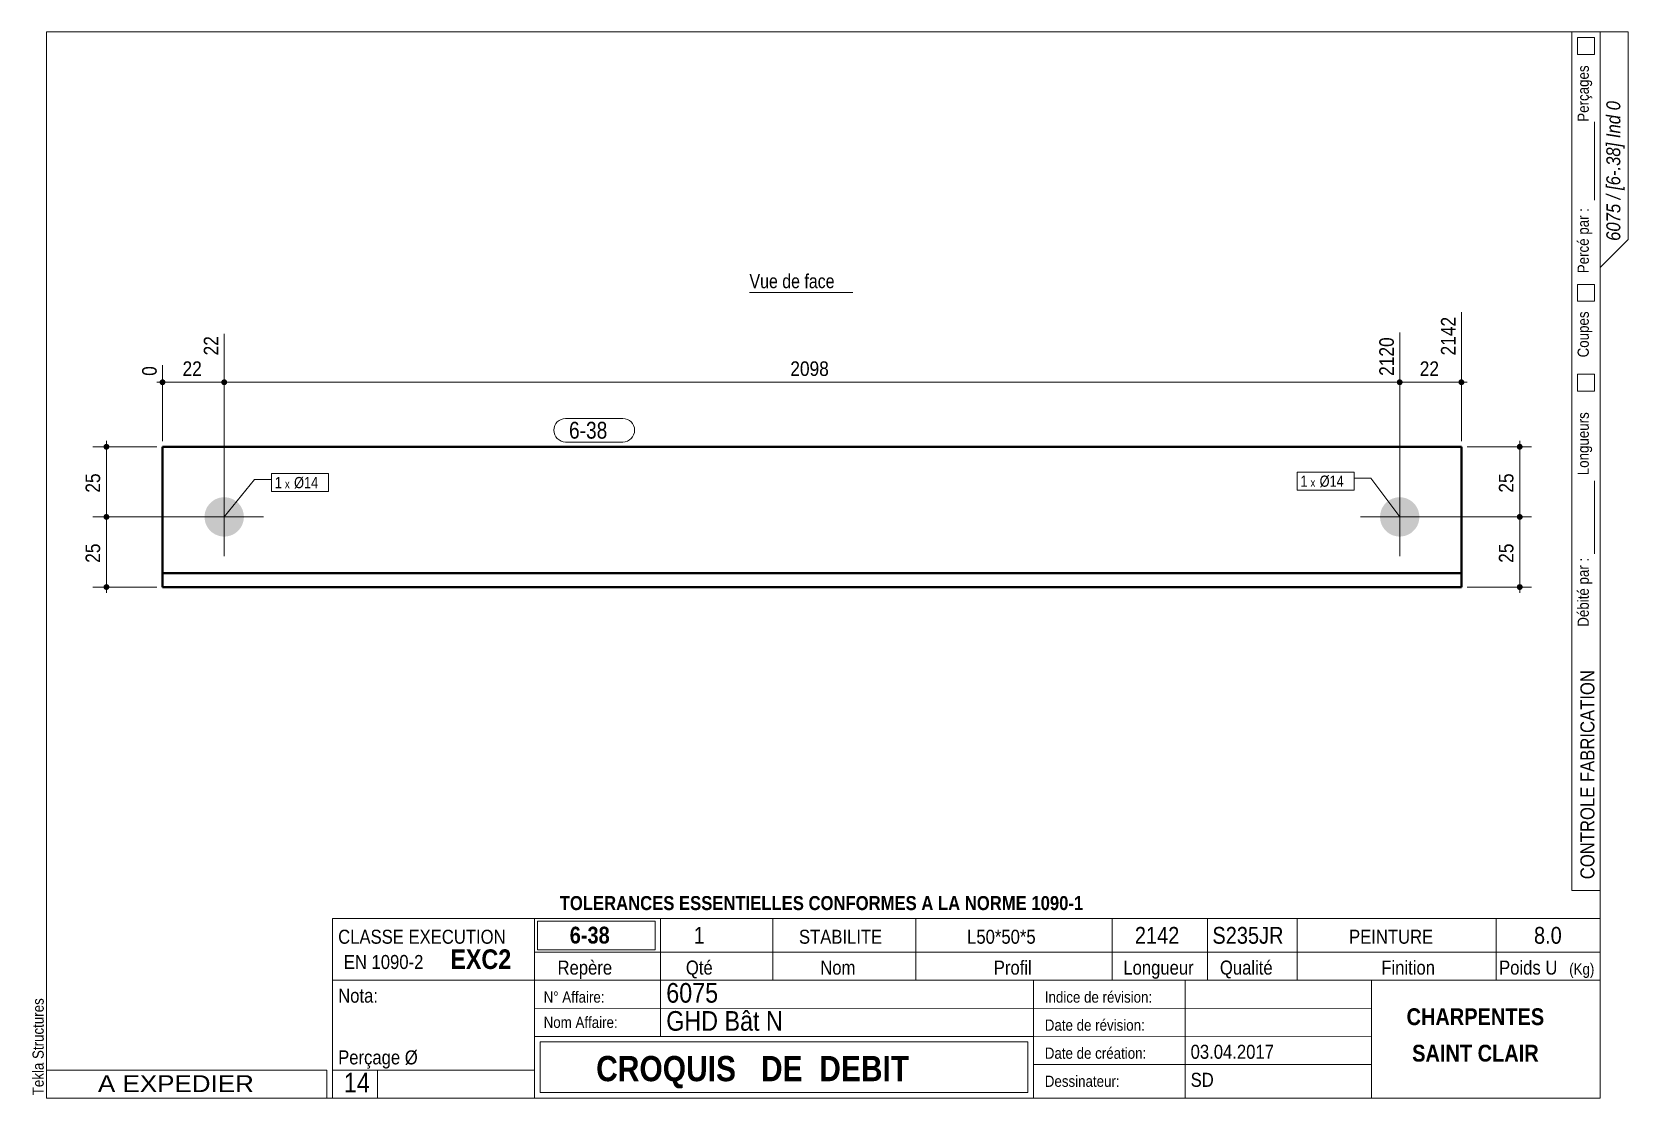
# Model space of a CAD drawing. Header units: millimetres. Extents: x 2 to 287, y 5 to 195.
import ezdxf

# ---------------------------------------------------------------- set-up
doc = ezdxf.new("R2010")
doc.units = ezdxf.units.MM
for name, color, linetype, lineweight in [('Autre type objet', 1, 'Continuous', 0), ('Boulon', 7, 'Continuous', 0), ('Cotation', 7, 'Continuous', 0), ('Désignation boulon', 3, 'Continuous', 0), ('Feuille dessin', 5, 'Continuous', 0), ('Piece', 2, 'Continuous', 0), ('Repère pièce', 3, 'Continuous', 0)]:
    doc.layers.add(name, color=color, linetype=linetype, lineweight=lineweight)
doc.styles.add('ARIAL', font='ARIAL.TTF')
doc.styles.add('ARIAL_BOLD', font='ARIALBD.TTF')
doc.styles.add('ARIAL_ITALIC', font='ARIALI.TTF')
doc.styles.add('ARIAL_NARROW', font='ARIAL.TTF')
doc.styles.add('COMIC_SANS_MS', font='COMIC.TTF')

# ---------------------------------------------------------------- blocks, each defined once
blk = doc.blocks.new('*A1')
at = {"layer": 'Boulon'}
blk.add_hatch(color=256, dxfattribs=at).paths.add_polyline_path([(36.59, 105.07), (36.51, 105.07), (36.42, 105.08), (36.34, 105.09), (36.25, 105.1), (36.17, 105.11), (36.08, 105.12), (36, 105.14), (35.91, 105.16), (35.83, 105.17), (35.75, 105.2), (35.66, 105.22), (35.58, 105.25), (35.5, 105.27), (35.42, 105.3), (35.34, 105.34), (35.26, 105.37), (35.18, 105.41), (35.11, 105.44), (35.03, 105.48), (34.95, 105.52), (34.88, 105.57), (34.81, 105.61), (34.74, 105.66), (34.66, 105.71), (34.6, 105.76), (34.53, 105.81), (34.46, 105.86), (34.39, 105.92), (34.33, 105.98), (34.27, 106.04), (34.21, 106.1), (34.15, 106.16), (34.09, 106.22), (34.03, 106.28), (33.97, 106.35), (33.92, 106.42), (33.87, 106.49), (33.82, 106.55), (33.77, 106.63), (33.72, 106.7), (33.68, 106.77), (33.63, 106.84), (33.59, 106.92), (33.55, 107), (33.52, 107.07), (33.48, 107.15), (33.45, 107.23), (33.41, 107.31), (33.38, 107.39), (33.36, 107.47), (33.33, 107.55), (33.31, 107.64), (33.28, 107.72), (33.27, 107.8), (33.25, 107.89), (33.23, 107.97), (33.22, 108.06), (33.21, 108.14), (33.2, 108.23), (33.19, 108.31), (33.18, 108.4), (33.18, 108.48), (33.18, 108.57), (33.18, 108.66), (33.18, 108.74), (33.19, 108.83), (33.2, 108.91), (33.21, 109), (33.22, 109.08), (33.23, 109.17), (33.25, 109.25), (33.27, 109.34), (33.28, 109.42), (33.31, 109.5), (33.33, 109.59), (33.36, 109.67), (33.38, 109.75), (33.41, 109.83), (33.45, 109.91), (33.48, 109.99), (33.52, 110.07), (33.55, 110.14), (33.59, 110.22), (33.63, 110.3), (33.68, 110.37), (33.72, 110.44), (33.77, 110.51), (33.82, 110.59), (33.87, 110.65), (33.92, 110.72), (33.97, 110.79), (34.03, 110.86), (34.09, 110.92), (34.15, 110.98), (34.21, 111.04), (34.27, 111.1), (34.33, 111.16), (34.39, 111.22), (34.46, 111.28), (34.53, 111.33), (34.6, 111.38), (34.66, 111.43), (34.74, 111.48), (34.81, 111.53), (34.88, 111.57), (34.95, 111.62), (35.03, 111.66), (35.11, 111.7), (35.18, 111.73), (35.26, 111.77), (35.34, 111.8), (35.42, 111.84), (35.5, 111.87), (35.58, 111.89), (35.66, 111.92), (35.75, 111.94), (35.83, 111.97), (35.91, 111.98), (36, 112), (36.08, 112.02), (36.17, 112.03), (36.25, 112.04), (36.34, 112.05), (36.42, 112.06), (36.51, 112.07), (36.59, 112.07), (36.68, 112.07), (36.77, 112.07), (36.85, 112.07), (36.94, 112.06), (37.02, 112.05), (37.11, 112.04), (37.19, 112.03), (37.28, 112.02), (37.36, 112), (37.45, 111.98), (37.53, 111.97), (37.61, 111.94), (37.7, 111.92), (37.78, 111.89), (37.86, 111.87), (37.94, 111.84), (38.02, 111.8), (38.1, 111.77), (38.18, 111.73), (38.25, 111.7), (38.33, 111.66), (38.41, 111.62), (38.48, 111.57), (38.55, 111.53), (38.62, 111.48), (38.7, 111.43), (38.76, 111.38), (38.83, 111.33), (38.9, 111.28), (38.97, 111.22), (39.03, 111.16), (39.09, 111.1), (39.15, 111.04), (39.21, 110.98), (39.27, 110.92), (39.33, 110.86), (39.39, 110.79), (39.44, 110.72), (39.49, 110.65), (39.54, 110.59), (39.59, 110.51), (39.64, 110.44), (39.68, 110.37), (39.73, 110.3), (39.77, 110.22), (39.81, 110.14), (39.84, 110.07), (39.88, 109.99), (39.91, 109.91), (39.95, 109.83), (39.98, 109.75), (40, 109.67), (40.03, 109.59), (40.05, 109.5), (40.08, 109.42), (40.09, 109.34), (40.11, 109.25), (40.13, 109.17), (40.14, 109.08), (40.15, 109), (40.16, 108.91), (40.17, 108.83), (40.18, 108.74), (40.18, 108.66), (40.18, 108.57), (40.18, 108.48), (40.18, 108.4), (40.17, 108.31), (40.16, 108.23), (40.15, 108.14), (40.14, 108.06), (40.13, 107.97), (40.11, 107.89), (40.09, 107.8), (40.08, 107.72), (40.05, 107.64), (40.03, 107.55), (40, 107.47), (39.98, 107.39), (39.95, 107.31), (39.91, 107.23), (39.88, 107.15), (39.84, 107.07), (39.81, 107), (39.77, 106.92), (39.73, 106.84), (39.68, 106.77), (39.64, 106.7), (39.59, 106.63), (39.54, 106.55), (39.49, 106.49), (39.44, 106.42), (39.39, 106.35), (39.33, 106.28), (39.27, 106.22), (39.21, 106.16), (39.15, 106.1), (39.09, 106.04), (39.03, 105.98), (38.97, 105.92), (38.9, 105.86), (38.83, 105.81), (38.76, 105.76), (38.7, 105.71), (38.62, 105.66), (38.55, 105.61), (38.48, 105.57), (38.41, 105.52), (38.33, 105.48), (38.25, 105.44), (38.18, 105.41), (38.1, 105.37), (38.02, 105.34), (37.94, 105.3), (37.86, 105.27), (37.78, 105.25), (37.7, 105.22), (37.61, 105.2), (37.53, 105.17), (37.45, 105.16), (37.36, 105.14), (37.28, 105.12), (37.19, 105.11), (37.11, 105.1), (37.02, 105.09), (36.94, 105.08), (36.85, 105.07), (36.77, 105.07), (36.68, 105.07)], flags=17)
at = {"layer": 'Boulon', "linetype": 'Continuous', "lineweight": 0}
for p, q in [((36.68, 101.57), (36.68, 115.57)), ((29.68, 108.57), (43.68, 108.57))]:
    blk.add_line(p, q, dxfattribs=at)
blk = doc.blocks.new('*A2')
at = {"layer": 'Boulon'}
blk.add_hatch(color=256, dxfattribs=at).paths.add_polyline_path([(246.37, 112.07), (246.45, 112.07), (246.54, 112.06), (246.62, 112.05), (246.71, 112.04), (246.79, 112.03), (246.88, 112.02), (246.96, 112), (247.05, 111.98), (247.13, 111.97), (247.21, 111.94), (247.3, 111.92), (247.38, 111.89), (247.46, 111.87), (247.54, 111.84), (247.62, 111.8), (247.7, 111.77), (247.78, 111.73), (247.85, 111.7), (247.93, 111.66), (248.01, 111.62), (248.08, 111.57), (248.15, 111.53), (248.22, 111.48), (248.3, 111.43), (248.36, 111.38), (248.43, 111.33), (248.5, 111.28), (248.57, 111.22), (248.63, 111.16), (248.69, 111.1), (248.75, 111.04), (248.81, 110.98), (248.87, 110.92), (248.93, 110.86), (248.99, 110.79), (249.04, 110.72), (249.09, 110.65), (249.14, 110.59), (249.19, 110.51), (249.24, 110.44), (249.28, 110.37), (249.33, 110.3), (249.37, 110.22), (249.41, 110.14), (249.44, 110.07), (249.48, 109.99), (249.51, 109.91), (249.55, 109.83), (249.58, 109.75), (249.6, 109.67), (249.63, 109.59), (249.65, 109.5), (249.68, 109.42), (249.69, 109.34), (249.71, 109.25), (249.73, 109.17), (249.74, 109.08), (249.75, 109), (249.76, 108.91), (249.77, 108.83), (249.78, 108.74), (249.78, 108.66), (249.78, 108.57), (249.78, 108.48), (249.78, 108.4), (249.77, 108.31), (249.76, 108.23), (249.75, 108.14), (249.74, 108.06), (249.73, 107.97), (249.71, 107.89), (249.69, 107.8), (249.68, 107.72), (249.65, 107.64), (249.63, 107.55), (249.6, 107.47), (249.58, 107.39), (249.55, 107.31), (249.51, 107.23), (249.48, 107.15), (249.44, 107.07), (249.41, 107), (249.37, 106.92), (249.33, 106.84), (249.28, 106.77), (249.24, 106.7), (249.19, 106.63), (249.14, 106.55), (249.09, 106.49), (249.04, 106.42), (248.99, 106.35), (248.93, 106.28), (248.87, 106.22), (248.81, 106.16), (248.75, 106.1), (248.69, 106.04), (248.63, 105.98), (248.57, 105.92), (248.5, 105.86), (248.43, 105.81), (248.36, 105.76), (248.3, 105.71), (248.22, 105.66), (248.15, 105.61), (248.08, 105.57), (248.01, 105.52), (247.93, 105.48), (247.85, 105.44), (247.78, 105.41), (247.7, 105.37), (247.62, 105.34), (247.54, 105.3), (247.46, 105.27), (247.38, 105.25), (247.3, 105.22), (247.21, 105.2), (247.13, 105.17), (247.05, 105.16), (246.96, 105.14), (246.88, 105.12), (246.79, 105.11), (246.71, 105.1), (246.62, 105.09), (246.54, 105.08), (246.45, 105.07), (246.37, 105.07), (246.28, 105.07), (246.19, 105.07), (246.11, 105.07), (246.02, 105.08), (245.94, 105.09), (245.85, 105.1), (245.77, 105.11), (245.68, 105.12), (245.6, 105.14), (245.51, 105.16), (245.43, 105.17), (245.35, 105.2), (245.26, 105.22), (245.18, 105.25), (245.1, 105.27), (245.02, 105.3), (244.94, 105.34), (244.86, 105.37), (244.78, 105.41), (244.71, 105.44), (244.63, 105.48), (244.55, 105.52), (244.48, 105.57), (244.41, 105.61), (244.34, 105.66), (244.26, 105.71), (244.2, 105.76), (244.13, 105.81), (244.06, 105.86), (243.99, 105.92), (243.93, 105.98), (243.87, 106.04), (243.81, 106.1), (243.75, 106.16), (243.69, 106.22), (243.63, 106.28), (243.57, 106.35), (243.52, 106.42), (243.47, 106.49), (243.42, 106.55), (243.37, 106.63), (243.32, 106.7), (243.28, 106.77), (243.23, 106.84), (243.19, 106.92), (243.15, 107), (243.12, 107.07), (243.08, 107.15), (243.05, 107.23), (243.01, 107.31), (242.98, 107.39), (242.96, 107.47), (242.93, 107.55), (242.91, 107.64), (242.88, 107.72), (242.87, 107.8), (242.85, 107.89), (242.83, 107.97), (242.82, 108.06), (242.81, 108.14), (242.8, 108.23), (242.79, 108.31), (242.78, 108.4), (242.78, 108.48), (242.78, 108.57), (242.78, 108.66), (242.78, 108.74), (242.79, 108.83), (242.8, 108.91), (242.81, 109), (242.82, 109.08), (242.83, 109.17), (242.85, 109.25), (242.87, 109.34), (242.88, 109.42), (242.91, 109.5), (242.93, 109.59), (242.96, 109.67), (242.98, 109.75), (243.01, 109.83), (243.05, 109.91), (243.08, 109.99), (243.12, 110.07), (243.15, 110.14), (243.19, 110.22), (243.23, 110.3), (243.28, 110.37), (243.32, 110.44), (243.37, 110.51), (243.42, 110.59), (243.47, 110.65), (243.52, 110.72), (243.57, 110.79), (243.63, 110.86), (243.69, 110.92), (243.75, 110.98), (243.81, 111.04), (243.87, 111.1), (243.93, 111.16), (243.99, 111.22), (244.06, 111.28), (244.13, 111.33), (244.2, 111.38), (244.26, 111.43), (244.34, 111.48), (244.41, 111.53), (244.48, 111.57), (244.55, 111.62), (244.63, 111.66), (244.71, 111.7), (244.78, 111.73), (244.86, 111.77), (244.94, 111.8), (245.02, 111.84), (245.1, 111.87), (245.18, 111.89), (245.26, 111.92), (245.35, 111.94), (245.43, 111.97), (245.51, 111.98), (245.6, 112), (245.68, 112.02), (245.77, 112.03), (245.85, 112.04), (245.94, 112.05), (246.02, 112.06), (246.11, 112.07), (246.19, 112.07), (246.28, 112.07)], flags=17)
at = {"layer": 'Boulon', "linetype": 'Continuous', "lineweight": 0}
for p, q in [((246.28, 115.57), (246.28, 101.57)), ((253.28, 108.57), (239.28, 108.57))]:
    blk.add_line(p, q, dxfattribs=at)
blk = doc.blocks.new('*A3')
at = {"layer": 'Piece', "color": 2, "linetype": 'Continuous', "lineweight": 40}
for p, q in [((25.68, 96.07), (25.68, 121.07)), ((141.43, 121.07), (25.68, 121.07)), ((257.28, 121.07), (141.53, 121.07)), ((257.28, 96.07), (257.28, 121.07)), ((141.43, 98.57), (25.68, 98.57)), ((257.28, 98.57), (141.53, 98.57)), ((141.43, 96.07), (25.68, 96.07)), ((257.28, 96.07), (141.53, 96.07))]:
    blk.add_line(p, q, dxfattribs=at)
blk = doc.blocks.new('*A4')
at = {"layer": 'Feuille dessin', "linetype": 'Continuous', "lineweight": 0}
for p, q in [((282, 195), (5, 195)), ((5, 195), (5, 5)), ((282, 5), (282, 195)), ((5, 5), (282, 5))]:
    blk.add_line(p, q, dxfattribs=at)
at = {"layer": 'Feuille dessin', "style": 'ARIAL', "width": 0.85}
blk.add_text('Tekla Structures', height=2, rotation=90, dxfattribs=at).set_placement((4.5, 5.5))
blk = doc.blocks.new('*A5')
at = {"layer": 'Autre type objet', "linetype": 'Continuous', "lineweight": 0}
for p, q in [((277, 42), (277, 195)), ((277, 195), (287, 195)), ((278, 194), (278, 191)), ((281, 194), (278, 194)), ((281, 191), (281, 194)), ((282, 42), (282, 195)), ((287, 195), (287, 158)), ((278, 191), (281, 191)), ((281, 165), (281, 179)), ((287, 158), (282, 153)), ((278, 150), (278, 147)), ((281, 150), (278, 150)), ((281, 147), (281, 150)), ((278, 147), (281, 147)), ((278, 134), (278, 131)), ((281, 134), (278, 134)), ((281, 131), (281, 134)), ((278, 131), (281, 131)), ((281, 102), (281, 115)), ((277, 42), (282, 42))]:
    blk.add_line(p, q, dxfattribs=at)
at = {"layer": 'Autre type objet', "width": 0.85}
for s, height, style, p in [('Perçages', 2, 'ARIAL', (280, 179)), ('6075 / [6-.38] Ind 0', 2.5, 'ARIAL_ITALIC', (285.619109, 157.760245)), ('Percé par :', 2, 'ARIAL', (280, 152)), ('Coupes', 2, 'ARIAL', (280, 137)), ('Longueurs', 2, 'ARIAL', (280, 116)), ('Débité par :', 2, 'ARIAL', (280, 89)), ('CONTROLE FABRICATION', 2.5, 'ARIAL', (281, 44))]:
    blk.add_text(s, height=height, rotation=90, dxfattribs=dict(at, style=style)).set_placement(p)
blk = doc.blocks.new('*A6')
at = {"layer": 'Autre type objet', "linetype": 'Continuous', "lineweight": 0}
for p, q in [((56, 37), (92, 37)), ((56, 37), (56, 10)), ((92, 37), (92, 10)), ((56, 26), (92, 26)), ((56, 10), (92, 10)), ((56, 5), (56, 10)), ((64, 5), (64, 10)), ((56, 5), (64, 5))]:
    blk.add_line(p, q, dxfattribs=at)
at = {"layer": 'Autre type objet', "width": 0.85}
for s, height, style, p in [('CLASSE EXECUTION', 2.5, 'ARIAL', (57, 32.5)), ('EXC2', 3.5, 'ARIAL_BOLD', (77, 28)), ('EN 1090-2', 2.5, 'ARIAL', (58, 28)), ('Nota:', 2.5, 'ARIAL', (57, 22)), ('Perçage Ø', 2.5, 'ARIAL', (57, 11)), ('14', 3.5, 'ARIAL_NARROW', (58.014234, 6))]:
    blk.add_text(s, height=height, dxfattribs=dict(at, style=style)).set_placement(p)
blk = doc.blocks.new('*A7')
at = {"layer": 'Autre type objet', "linetype": 'Continuous', "lineweight": 0}
for p, q in [((92, 37), (282, 37)), ((92, 37), (92, 31)), ((114.5, 31), (114.5, 37)), ((134.5, 31), (134.5, 37)), ((160, 31), (160, 37)), ((195, 31), (195, 37)), ((212, 31), (212, 37)), ((228, 31), (228, 37)), ((263.5, 31), (263.5, 37)), ((282, 31), (282, 37)), ((92.51953, 36.5), (113.5, 36.5)), ((92.51953, 31.394341), (92.51953, 36.5)), ((113.5, 36.5), (113.5, 31.394341)), ((113.5, 31.394341), (92.51953, 31.394341)), ((92, 31), (282, 31)), ((92, 31), (92, 5)), ((114.5, 16), (114.5, 31)), ((134.5, 26), (134.5, 31)), ((160, 26), (160, 31)), ((195, 26), (195, 31)), ((212, 26), (212, 31)), ((228, 26), (228, 31)), ((263.5, 26), (263.5, 31)), ((282, 5), (282, 31)), ((92, 26), (282, 26)), ((181, 26), (181, 5)), ((208, 26), (208, 5)), ((241.262466, 5), (241.262466, 26)), ((92, 21), (241.327069, 20.935451)), ((92, 16), (181, 16)), ((93, 15), (180, 15)), ((93, 6), (93, 15)), ((180, 15), (180, 6)), ((181, 16), (241.297815, 16.021151)), ((181, 11), (241.217807, 10.969512)), ((180, 6), (93, 6)), ((92, 5), (282, 5))]:
    blk.add_line(p, q, dxfattribs=at)
at = {"layer": 'Autre type objet', "width": 0.85}
for s, height, style, p in [('TOLERANCES ESSENTIELLES CONFORMES A LA NORME 1090-1', 2.5, 'ARIAL_BOLD', (96.5, 38.5)), ('6-38', 3, 'ARIAL_BOLD', (98.285724, 32.540141)), ('1', 3, 'ARIAL', (120.389893, 32.5)), ('STABILITE', 2.5, 'ARIAL', (139.159546, 32.5)), ('L50*50*5', 2.5, 'ARIAL', (169.146973, 32.5)), ('2142', 3, 'ARIAL', (199.053223, 32.5)), ('S235JR', 3, 'ARIAL', (212.880127, 32.5)), ('PEINTURE', 2.5, 'ARIAL', (237.24646, 32.5)), ('8.0', 3, 'ARIAL', (270.222412, 32.5)), ('Repère', 2.5, 'ARIAL', (96.112978, 27)), ('Qté', 2.5, 'ARIAL', (119, 27)), ('Nom', 2.5, 'ARIAL', (142.961426, 27)), ('Profil', 2.5, 'ARIAL', (173.903564, 27)), ('Longueur', 2.5, 'ARIAL', (197, 27)), ('Qualité', 2.5, 'ARIAL', (214.218018, 27)), ('Finition', 2.5, 'ARIAL', (243, 27)), ('Poids U', 2.5, 'ARIAL', (264, 27)), ('(Kg)', 2, 'ARIAL', (276.5, 27)), ('N° Affaire:', 2, 'ARIAL', (93.640566, 22)), ('6075', 3.5, 'ARIAL', (115.5, 22)), ('Indice de révision:', 2, 'ARIAL', (183, 22)), ('GHD Bât N', 3.5, 'ARIAL', (115.5, 17)), ('CHARPENTES', 3, 'ARIAL_BOLD', (247.5, 18)), ('Nom Affaire:', 2, 'ARIAL', (93.640566, 17.5)), ('Date de révision:', 2, 'ARIAL', (183, 17)), ('03.04.2017', 2.5, 'ARIAL', (209, 12)), ('SAINT CLAIR', 3, 'ARIAL_BOLD', (248.5, 11.5)), ('CROQUIS   DE  DEBIT', 4.5, 'ARIAL_BOLD', (103, 8)), ('Date de création:', 2, 'ARIAL', (183, 12)), ('Dessinateur:', 2, 'ARIAL', (183, 7)), ('SD', 2.5, 'ARIAL', (209, 7))]:
    blk.add_text(s, height=height, dxfattribs=dict(at, style=style)).set_placement(p)
blk = doc.blocks.new('*A8')
at = {"layer": 'Autre type objet', "linetype": 'Continuous', "lineweight": 0}
for p, q in [((5, 10), (55, 10)), ((5, 10), (5, 5)), ((55, 10), (55, 5)), ((5, 5), (55, 5))]:
    blk.add_line(p, q, dxfattribs=at)
at = {"layer": 'Autre type objet', "style": 'ARIAL', "width": 1.105}
blk.add_text('A EXPEDIER', height=3, dxfattribs=at).set_placement((14.169647, 6.073465))
blk = doc.blocks.new('*A9')
at = {"layer": 'Cotation'}
for points in [[(267.65, 108.05), (267.63, 108.05), (267.6, 108.06), (267.58, 108.06), (267.55, 108.07), (267.53, 108.07), (267.5, 108.08), (267.48, 108.09), (267.46, 108.1), (267.43, 108.11), (267.41, 108.12), (267.39, 108.14), (267.37, 108.15), (267.35, 108.17), (267.33, 108.18), (267.31, 108.2), (267.29, 108.22), (267.28, 108.24), (267.26, 108.26), (267.25, 108.28), (267.23, 108.3), (267.22, 108.32), (267.21, 108.35), (267.2, 108.37), (267.19, 108.39), (267.18, 108.42), (267.18, 108.44), (267.17, 108.47), (267.17, 108.49), (267.16, 108.52), (267.16, 108.54), (267.16, 108.57), (267.16, 108.6), (267.16, 108.62), (267.17, 108.65), (267.17, 108.67), (267.18, 108.7), (267.18, 108.72), (267.19, 108.75), (267.2, 108.77), (267.21, 108.79), (267.22, 108.82), (267.23, 108.84), (267.25, 108.86), (267.26, 108.88), (267.28, 108.9), (267.29, 108.92), (267.31, 108.94), (267.33, 108.96), (267.35, 108.97), (267.37, 108.99), (267.39, 109), (267.41, 109.02), (267.43, 109.03), (267.46, 109.04), (267.48, 109.05), (267.5, 109.06), (267.53, 109.07), (267.55, 109.07), (267.58, 109.08), (267.6, 109.08), (267.63, 109.09), (267.65, 109.09), (267.68, 109.09), (267.71, 109.09), (267.73, 109.09), (267.76, 109.08), (267.78, 109.08), (267.81, 109.07), (267.83, 109.07), (267.86, 109.06), (267.88, 109.05), (267.9, 109.04), (267.93, 109.03), (267.95, 109.02), (267.97, 109), (267.99, 108.99), (268.01, 108.97), (268.03, 108.96), (268.05, 108.94), (268.07, 108.92), (268.08, 108.9), (268.1, 108.88), (268.11, 108.86), (268.13, 108.84), (268.14, 108.82), (268.15, 108.79), (268.16, 108.77), (268.17, 108.75), (268.18, 108.72), (268.18, 108.7), (268.19, 108.67), (268.19, 108.65), (268.2, 108.62), (268.2, 108.6), (268.2, 108.57), (268.2, 108.54), (268.2, 108.52), (268.19, 108.49), (268.19, 108.47), (268.18, 108.44), (268.18, 108.42), (268.17, 108.39), (268.16, 108.37), (268.15, 108.35), (268.14, 108.32), (268.13, 108.3), (268.11, 108.28), (268.1, 108.26), (268.08, 108.24), (268.07, 108.22), (268.05, 108.2), (268.03, 108.18), (268.01, 108.17), (267.99, 108.15), (267.97, 108.14), (267.95, 108.12), (267.93, 108.11), (267.9, 108.1), (267.88, 108.09), (267.86, 108.08), (267.83, 108.07), (267.81, 108.07), (267.78, 108.06), (267.76, 108.06), (267.73, 108.05), (267.71, 108.05), (267.68, 108.05)], [(267.65, 95.55), (267.63, 95.55), (267.6, 95.56), (267.58, 95.56), (267.55, 95.57), (267.53, 95.57), (267.5, 95.58), (267.48, 95.59), (267.46, 95.6), (267.43, 95.61), (267.41, 95.62), (267.39, 95.64), (267.37, 95.65), (267.35, 95.67), (267.33, 95.68), (267.31, 95.7), (267.29, 95.72), (267.28, 95.74), (267.26, 95.76), (267.25, 95.78), (267.23, 95.8), (267.22, 95.82), (267.21, 95.85), (267.2, 95.87), (267.19, 95.89), (267.18, 95.92), (267.18, 95.94), (267.17, 95.97), (267.17, 95.99), (267.16, 96.02), (267.16, 96.04), (267.16, 96.07), (267.16, 96.1), (267.16, 96.12), (267.17, 96.15), (267.17, 96.17), (267.18, 96.2), (267.18, 96.22), (267.19, 96.25), (267.2, 96.27), (267.21, 96.29), (267.22, 96.32), (267.23, 96.34), (267.25, 96.36), (267.26, 96.38), (267.28, 96.4), (267.29, 96.42), (267.31, 96.44), (267.33, 96.46), (267.35, 96.47), (267.37, 96.49), (267.39, 96.5), (267.41, 96.52), (267.43, 96.53), (267.46, 96.54), (267.48, 96.55), (267.5, 96.56), (267.53, 96.57), (267.55, 96.57), (267.58, 96.58), (267.6, 96.58), (267.63, 96.59), (267.65, 96.59), (267.68, 96.59), (267.71, 96.59), (267.73, 96.59), (267.76, 96.58), (267.78, 96.58), (267.81, 96.57), (267.83, 96.57), (267.86, 96.56), (267.88, 96.55), (267.9, 96.54), (267.93, 96.53), (267.95, 96.52), (267.97, 96.5), (267.99, 96.49), (268.01, 96.47), (268.03, 96.46), (268.05, 96.44), (268.07, 96.42), (268.08, 96.4), (268.1, 96.38), (268.11, 96.36), (268.13, 96.34), (268.14, 96.32), (268.15, 96.29), (268.16, 96.27), (268.17, 96.25), (268.18, 96.22), (268.18, 96.2), (268.19, 96.17), (268.19, 96.15), (268.2, 96.12), (268.2, 96.1), (268.2, 96.07), (268.2, 96.04), (268.2, 96.02), (268.19, 95.99), (268.19, 95.97), (268.18, 95.94), (268.18, 95.92), (268.17, 95.89), (268.16, 95.87), (268.15, 95.85), (268.14, 95.82), (268.13, 95.8), (268.11, 95.78), (268.1, 95.76), (268.08, 95.74), (268.07, 95.72), (268.05, 95.7), (268.03, 95.68), (268.01, 95.67), (267.99, 95.65), (267.97, 95.64), (267.95, 95.62), (267.93, 95.61), (267.9, 95.6), (267.88, 95.59), (267.86, 95.58), (267.83, 95.57), (267.81, 95.57), (267.78, 95.56), (267.76, 95.56), (267.73, 95.55), (267.71, 95.55), (267.68, 95.55)]]:
    blk.add_hatch(color=256, dxfattribs=at).paths.add_polyline_path(points, flags=17)
at = {"layer": 'Cotation', "linetype": 'Continuous', "lineweight": 0}
for p, q in [((247.28, 108.57), (269.76, 108.57)), ((266.64, 108.57), (268.72, 108.57)), ((267.68, 109.61), (267.68, 107.53)), ((267.68, 108.57), (267.68, 109.61)), ((267.68, 96.07), (267.68, 108.57)), ((267.68, 97.11), (267.68, 95.03)), ((258.28, 96.07), (269.76, 96.07)), ((266.64, 96.07), (268.72, 96.07)), ((267.68, 96.07), (267.68, 95.03))]:
    blk.add_line(p, q, dxfattribs=at)
at = {"layer": 'Cotation'}
for p in [(267.68, 108.57), (267.68, 96.07)]:
    blk.add_point(p, dxfattribs=at)
at = {"layer": 'Cotation', "style": 'ARIAL', "width": 0.85}
blk.add_text('25', height=2.6, rotation=90.0002, dxfattribs=at).set_placement((266.56, 100.39))
blk = doc.blocks.new('*A10')
at = {"layer": 'Cotation'}
for points in [[(267.65, 120.55), (267.63, 120.55), (267.6, 120.56), (267.58, 120.56), (267.55, 120.57), (267.53, 120.57), (267.5, 120.58), (267.48, 120.59), (267.46, 120.6), (267.43, 120.61), (267.41, 120.62), (267.39, 120.64), (267.37, 120.65), (267.35, 120.67), (267.33, 120.68), (267.31, 120.7), (267.29, 120.72), (267.28, 120.74), (267.26, 120.76), (267.25, 120.78), (267.23, 120.8), (267.22, 120.82), (267.21, 120.85), (267.2, 120.87), (267.19, 120.89), (267.18, 120.92), (267.18, 120.94), (267.17, 120.97), (267.17, 120.99), (267.16, 121.02), (267.16, 121.04), (267.16, 121.07), (267.16, 121.1), (267.16, 121.12), (267.17, 121.15), (267.17, 121.17), (267.18, 121.2), (267.18, 121.22), (267.19, 121.25), (267.2, 121.27), (267.21, 121.29), (267.22, 121.32), (267.23, 121.34), (267.25, 121.36), (267.26, 121.38), (267.28, 121.4), (267.29, 121.42), (267.31, 121.44), (267.33, 121.46), (267.35, 121.47), (267.37, 121.49), (267.39, 121.5), (267.41, 121.52), (267.43, 121.53), (267.46, 121.54), (267.48, 121.55), (267.5, 121.56), (267.53, 121.57), (267.55, 121.57), (267.58, 121.58), (267.6, 121.58), (267.63, 121.59), (267.65, 121.59), (267.68, 121.59), (267.71, 121.59), (267.73, 121.59), (267.76, 121.58), (267.78, 121.58), (267.81, 121.57), (267.83, 121.57), (267.86, 121.56), (267.88, 121.55), (267.9, 121.54), (267.93, 121.53), (267.95, 121.52), (267.97, 121.5), (267.99, 121.49), (268.01, 121.47), (268.03, 121.46), (268.05, 121.44), (268.07, 121.42), (268.08, 121.4), (268.1, 121.38), (268.11, 121.36), (268.13, 121.34), (268.14, 121.32), (268.15, 121.29), (268.16, 121.27), (268.17, 121.25), (268.18, 121.22), (268.18, 121.2), (268.19, 121.17), (268.19, 121.15), (268.2, 121.12), (268.2, 121.1), (268.2, 121.07), (268.2, 121.04), (268.2, 121.02), (268.19, 120.99), (268.19, 120.97), (268.18, 120.94), (268.18, 120.92), (268.17, 120.89), (268.16, 120.87), (268.15, 120.85), (268.14, 120.82), (268.13, 120.8), (268.11, 120.78), (268.1, 120.76), (268.08, 120.74), (268.07, 120.72), (268.05, 120.7), (268.03, 120.68), (268.01, 120.67), (267.99, 120.65), (267.97, 120.64), (267.95, 120.62), (267.93, 120.61), (267.9, 120.6), (267.88, 120.59), (267.86, 120.58), (267.83, 120.57), (267.81, 120.57), (267.78, 120.56), (267.76, 120.56), (267.73, 120.55), (267.71, 120.55), (267.68, 120.55)], [(267.65, 108.05), (267.63, 108.05), (267.6, 108.06), (267.58, 108.06), (267.55, 108.07), (267.53, 108.07), (267.5, 108.08), (267.48, 108.09), (267.46, 108.1), (267.43, 108.11), (267.41, 108.12), (267.39, 108.14), (267.37, 108.15), (267.35, 108.17), (267.33, 108.18), (267.31, 108.2), (267.29, 108.22), (267.28, 108.24), (267.26, 108.26), (267.25, 108.28), (267.23, 108.3), (267.22, 108.32), (267.21, 108.35), (267.2, 108.37), (267.19, 108.39), (267.18, 108.42), (267.18, 108.44), (267.17, 108.47), (267.17, 108.49), (267.16, 108.52), (267.16, 108.54), (267.16, 108.57), (267.16, 108.6), (267.16, 108.62), (267.17, 108.65), (267.17, 108.67), (267.18, 108.7), (267.18, 108.72), (267.19, 108.75), (267.2, 108.77), (267.21, 108.79), (267.22, 108.82), (267.23, 108.84), (267.25, 108.86), (267.26, 108.88), (267.28, 108.9), (267.29, 108.92), (267.31, 108.94), (267.33, 108.96), (267.35, 108.97), (267.37, 108.99), (267.39, 109), (267.41, 109.02), (267.43, 109.03), (267.46, 109.04), (267.48, 109.05), (267.5, 109.06), (267.53, 109.07), (267.55, 109.07), (267.58, 109.08), (267.6, 109.08), (267.63, 109.09), (267.65, 109.09), (267.68, 109.09), (267.71, 109.09), (267.73, 109.09), (267.76, 109.08), (267.78, 109.08), (267.81, 109.07), (267.83, 109.07), (267.86, 109.06), (267.88, 109.05), (267.9, 109.04), (267.93, 109.03), (267.95, 109.02), (267.97, 109), (267.99, 108.99), (268.01, 108.97), (268.03, 108.96), (268.05, 108.94), (268.07, 108.92), (268.08, 108.9), (268.1, 108.88), (268.11, 108.86), (268.13, 108.84), (268.14, 108.82), (268.15, 108.79), (268.16, 108.77), (268.17, 108.75), (268.18, 108.72), (268.18, 108.7), (268.19, 108.67), (268.19, 108.65), (268.2, 108.62), (268.2, 108.6), (268.2, 108.57), (268.2, 108.54), (268.2, 108.52), (268.19, 108.49), (268.19, 108.47), (268.18, 108.44), (268.18, 108.42), (268.17, 108.39), (268.16, 108.37), (268.15, 108.35), (268.14, 108.32), (268.13, 108.3), (268.11, 108.28), (268.1, 108.26), (268.08, 108.24), (268.07, 108.22), (268.05, 108.2), (268.03, 108.18), (268.01, 108.17), (267.99, 108.15), (267.97, 108.14), (267.95, 108.12), (267.93, 108.11), (267.9, 108.1), (267.88, 108.09), (267.86, 108.08), (267.83, 108.07), (267.81, 108.07), (267.78, 108.06), (267.76, 108.06), (267.73, 108.05), (267.71, 108.05), (267.68, 108.05)]]:
    blk.add_hatch(color=256, dxfattribs=at).paths.add_polyline_path(points, flags=17)
at = {"layer": 'Cotation', "linetype": 'Continuous', "lineweight": 0}
for p, q in [((258.28, 121.07), (269.76, 121.07)), ((266.64, 121.07), (268.72, 121.07)), ((267.68, 122.11), (267.68, 120.03)), ((267.68, 121.07), (267.68, 122.11)), ((267.68, 108.57), (267.68, 121.07)), ((247.28, 108.57), (269.76, 108.57)), ((266.64, 108.57), (268.72, 108.57)), ((267.68, 109.61), (267.68, 107.53)), ((267.68, 108.57), (267.68, 107.53))]:
    blk.add_line(p, q, dxfattribs=at)
at = {"layer": 'Cotation'}
for p in [(267.68, 121.07), (267.68, 108.57)]:
    blk.add_point(p, dxfattribs=at)
at = {"layer": 'Cotation', "style": 'ARIAL', "width": 0.85}
blk.add_text('25', height=2.6, rotation=90.0002, dxfattribs=at).set_placement((266.56, 112.89))
blk = doc.blocks.new('*A11')
at = {"layer": 'Cotation'}
for points in [[(15.65, 108.05), (15.63, 108.05), (15.6, 108.06), (15.58, 108.06), (15.55, 108.07), (15.53, 108.07), (15.5, 108.08), (15.48, 108.09), (15.46, 108.1), (15.43, 108.11), (15.41, 108.12), (15.39, 108.14), (15.37, 108.15), (15.35, 108.17), (15.33, 108.18), (15.31, 108.2), (15.29, 108.22), (15.28, 108.24), (15.26, 108.26), (15.25, 108.28), (15.23, 108.3), (15.22, 108.32), (15.21, 108.35), (15.2, 108.37), (15.19, 108.39), (15.18, 108.42), (15.18, 108.44), (15.17, 108.47), (15.17, 108.49), (15.16, 108.52), (15.16, 108.54), (15.16, 108.57), (15.16, 108.6), (15.16, 108.62), (15.17, 108.65), (15.17, 108.67), (15.18, 108.7), (15.18, 108.72), (15.19, 108.75), (15.2, 108.77), (15.21, 108.79), (15.22, 108.82), (15.23, 108.84), (15.25, 108.86), (15.26, 108.88), (15.28, 108.9), (15.29, 108.92), (15.31, 108.94), (15.33, 108.96), (15.35, 108.97), (15.37, 108.99), (15.39, 109), (15.41, 109.02), (15.43, 109.03), (15.46, 109.04), (15.48, 109.05), (15.5, 109.06), (15.53, 109.07), (15.55, 109.07), (15.58, 109.08), (15.6, 109.08), (15.63, 109.09), (15.65, 109.09), (15.68, 109.09), (15.71, 109.09), (15.73, 109.09), (15.76, 109.08), (15.78, 109.08), (15.81, 109.07), (15.83, 109.07), (15.86, 109.06), (15.88, 109.05), (15.9, 109.04), (15.93, 109.03), (15.95, 109.02), (15.97, 109), (15.99, 108.99), (16.01, 108.97), (16.03, 108.96), (16.05, 108.94), (16.07, 108.92), (16.08, 108.9), (16.1, 108.88), (16.11, 108.86), (16.13, 108.84), (16.14, 108.82), (16.15, 108.79), (16.16, 108.77), (16.17, 108.75), (16.18, 108.72), (16.18, 108.7), (16.19, 108.67), (16.19, 108.65), (16.2, 108.62), (16.2, 108.6), (16.2, 108.57), (16.2, 108.54), (16.2, 108.52), (16.19, 108.49), (16.19, 108.47), (16.18, 108.44), (16.18, 108.42), (16.17, 108.39), (16.16, 108.37), (16.15, 108.35), (16.14, 108.32), (16.13, 108.3), (16.11, 108.28), (16.1, 108.26), (16.08, 108.24), (16.07, 108.22), (16.05, 108.2), (16.03, 108.18), (16.01, 108.17), (15.99, 108.15), (15.97, 108.14), (15.95, 108.12), (15.93, 108.11), (15.9, 108.1), (15.88, 108.09), (15.86, 108.08), (15.83, 108.07), (15.81, 108.07), (15.78, 108.06), (15.76, 108.06), (15.73, 108.05), (15.71, 108.05), (15.68, 108.05)], [(15.65, 95.55), (15.63, 95.55), (15.6, 95.56), (15.58, 95.56), (15.55, 95.57), (15.53, 95.57), (15.5, 95.58), (15.48, 95.59), (15.46, 95.6), (15.43, 95.61), (15.41, 95.62), (15.39, 95.64), (15.37, 95.65), (15.35, 95.67), (15.33, 95.68), (15.31, 95.7), (15.29, 95.72), (15.28, 95.74), (15.26, 95.76), (15.25, 95.78), (15.23, 95.8), (15.22, 95.82), (15.21, 95.85), (15.2, 95.87), (15.19, 95.89), (15.18, 95.92), (15.18, 95.94), (15.17, 95.97), (15.17, 95.99), (15.16, 96.02), (15.16, 96.04), (15.16, 96.07), (15.16, 96.1), (15.16, 96.12), (15.17, 96.15), (15.17, 96.17), (15.18, 96.2), (15.18, 96.22), (15.19, 96.25), (15.2, 96.27), (15.21, 96.29), (15.22, 96.32), (15.23, 96.34), (15.25, 96.36), (15.26, 96.38), (15.28, 96.4), (15.29, 96.42), (15.31, 96.44), (15.33, 96.46), (15.35, 96.47), (15.37, 96.49), (15.39, 96.5), (15.41, 96.52), (15.43, 96.53), (15.46, 96.54), (15.48, 96.55), (15.5, 96.56), (15.53, 96.57), (15.55, 96.57), (15.58, 96.58), (15.6, 96.58), (15.63, 96.59), (15.65, 96.59), (15.68, 96.59), (15.71, 96.59), (15.73, 96.59), (15.76, 96.58), (15.78, 96.58), (15.81, 96.57), (15.83, 96.57), (15.86, 96.56), (15.88, 96.55), (15.9, 96.54), (15.93, 96.53), (15.95, 96.52), (15.97, 96.5), (15.99, 96.49), (16.01, 96.47), (16.03, 96.46), (16.05, 96.44), (16.07, 96.42), (16.08, 96.4), (16.1, 96.38), (16.11, 96.36), (16.13, 96.34), (16.14, 96.32), (16.15, 96.29), (16.16, 96.27), (16.17, 96.25), (16.18, 96.22), (16.18, 96.2), (16.19, 96.17), (16.19, 96.15), (16.2, 96.12), (16.2, 96.1), (16.2, 96.07), (16.2, 96.04), (16.2, 96.02), (16.19, 95.99), (16.19, 95.97), (16.18, 95.94), (16.18, 95.92), (16.17, 95.89), (16.16, 95.87), (16.15, 95.85), (16.14, 95.82), (16.13, 95.8), (16.11, 95.78), (16.1, 95.76), (16.08, 95.74), (16.07, 95.72), (16.05, 95.7), (16.03, 95.68), (16.01, 95.67), (15.99, 95.65), (15.97, 95.64), (15.95, 95.62), (15.93, 95.61), (15.9, 95.6), (15.88, 95.59), (15.86, 95.58), (15.83, 95.57), (15.81, 95.57), (15.78, 95.56), (15.76, 95.56), (15.73, 95.55), (15.71, 95.55), (15.68, 95.55)]]:
    blk.add_hatch(color=256, dxfattribs=at).paths.add_polyline_path(points, flags=17)
at = {"layer": 'Cotation', "linetype": 'Continuous', "lineweight": 0}
for p, q in [((35.68, 108.57), (13.26, 108.57)), ((14.64, 108.57), (16.72, 108.57)), ((15.68, 109.61), (15.68, 107.53)), ((15.68, 108.57), (15.68, 109.61)), ((15.68, 96.07), (15.68, 108.57)), ((15.68, 97.11), (15.68, 95.03)), ((24.68, 96.07), (13.26, 96.07)), ((14.64, 96.07), (16.72, 96.07)), ((15.68, 96.07), (15.68, 95.03))]:
    blk.add_line(p, q, dxfattribs=at)
at = {"layer": 'Cotation'}
for p in [(15.68, 108.57), (15.68, 96.07)]:
    blk.add_point(p, dxfattribs=at)
at = {"layer": 'Cotation', "style": 'ARIAL', "width": 0.85}
blk.add_text('25', height=2.6, rotation=90.0002, dxfattribs=at).set_placement((14.56, 100.39))
blk = doc.blocks.new('*A12')
at = {"layer": 'Cotation'}
for points in [[(15.65, 120.55), (15.63, 120.55), (15.6, 120.56), (15.58, 120.56), (15.55, 120.57), (15.53, 120.57), (15.5, 120.58), (15.48, 120.59), (15.46, 120.6), (15.43, 120.61), (15.41, 120.62), (15.39, 120.64), (15.37, 120.65), (15.35, 120.67), (15.33, 120.68), (15.31, 120.7), (15.29, 120.72), (15.28, 120.74), (15.26, 120.76), (15.25, 120.78), (15.23, 120.8), (15.22, 120.82), (15.21, 120.85), (15.2, 120.87), (15.19, 120.89), (15.18, 120.92), (15.18, 120.94), (15.17, 120.97), (15.17, 120.99), (15.16, 121.02), (15.16, 121.04), (15.16, 121.07), (15.16, 121.1), (15.16, 121.12), (15.17, 121.15), (15.17, 121.17), (15.18, 121.2), (15.18, 121.22), (15.19, 121.25), (15.2, 121.27), (15.21, 121.29), (15.22, 121.32), (15.23, 121.34), (15.25, 121.36), (15.26, 121.38), (15.28, 121.4), (15.29, 121.42), (15.31, 121.44), (15.33, 121.46), (15.35, 121.47), (15.37, 121.49), (15.39, 121.5), (15.41, 121.52), (15.43, 121.53), (15.46, 121.54), (15.48, 121.55), (15.5, 121.56), (15.53, 121.57), (15.55, 121.57), (15.58, 121.58), (15.6, 121.58), (15.63, 121.59), (15.65, 121.59), (15.68, 121.59), (15.71, 121.59), (15.73, 121.59), (15.76, 121.58), (15.78, 121.58), (15.81, 121.57), (15.83, 121.57), (15.86, 121.56), (15.88, 121.55), (15.9, 121.54), (15.93, 121.53), (15.95, 121.52), (15.97, 121.5), (15.99, 121.49), (16.01, 121.47), (16.03, 121.46), (16.05, 121.44), (16.07, 121.42), (16.08, 121.4), (16.1, 121.38), (16.11, 121.36), (16.13, 121.34), (16.14, 121.32), (16.15, 121.29), (16.16, 121.27), (16.17, 121.25), (16.18, 121.22), (16.18, 121.2), (16.19, 121.17), (16.19, 121.15), (16.2, 121.12), (16.2, 121.1), (16.2, 121.07), (16.2, 121.04), (16.2, 121.02), (16.19, 120.99), (16.19, 120.97), (16.18, 120.94), (16.18, 120.92), (16.17, 120.89), (16.16, 120.87), (16.15, 120.85), (16.14, 120.82), (16.13, 120.8), (16.11, 120.78), (16.1, 120.76), (16.08, 120.74), (16.07, 120.72), (16.05, 120.7), (16.03, 120.68), (16.01, 120.67), (15.99, 120.65), (15.97, 120.64), (15.95, 120.62), (15.93, 120.61), (15.9, 120.6), (15.88, 120.59), (15.86, 120.58), (15.83, 120.57), (15.81, 120.57), (15.78, 120.56), (15.76, 120.56), (15.73, 120.55), (15.71, 120.55), (15.68, 120.55)], [(15.65, 108.05), (15.63, 108.05), (15.6, 108.06), (15.58, 108.06), (15.55, 108.07), (15.53, 108.07), (15.5, 108.08), (15.48, 108.09), (15.46, 108.1), (15.43, 108.11), (15.41, 108.12), (15.39, 108.14), (15.37, 108.15), (15.35, 108.17), (15.33, 108.18), (15.31, 108.2), (15.29, 108.22), (15.28, 108.24), (15.26, 108.26), (15.25, 108.28), (15.23, 108.3), (15.22, 108.32), (15.21, 108.35), (15.2, 108.37), (15.19, 108.39), (15.18, 108.42), (15.18, 108.44), (15.17, 108.47), (15.17, 108.49), (15.16, 108.52), (15.16, 108.54), (15.16, 108.57), (15.16, 108.6), (15.16, 108.62), (15.17, 108.65), (15.17, 108.67), (15.18, 108.7), (15.18, 108.72), (15.19, 108.75), (15.2, 108.77), (15.21, 108.79), (15.22, 108.82), (15.23, 108.84), (15.25, 108.86), (15.26, 108.88), (15.28, 108.9), (15.29, 108.92), (15.31, 108.94), (15.33, 108.96), (15.35, 108.97), (15.37, 108.99), (15.39, 109), (15.41, 109.02), (15.43, 109.03), (15.46, 109.04), (15.48, 109.05), (15.5, 109.06), (15.53, 109.07), (15.55, 109.07), (15.58, 109.08), (15.6, 109.08), (15.63, 109.09), (15.65, 109.09), (15.68, 109.09), (15.71, 109.09), (15.73, 109.09), (15.76, 109.08), (15.78, 109.08), (15.81, 109.07), (15.83, 109.07), (15.86, 109.06), (15.88, 109.05), (15.9, 109.04), (15.93, 109.03), (15.95, 109.02), (15.97, 109), (15.99, 108.99), (16.01, 108.97), (16.03, 108.96), (16.05, 108.94), (16.07, 108.92), (16.08, 108.9), (16.1, 108.88), (16.11, 108.86), (16.13, 108.84), (16.14, 108.82), (16.15, 108.79), (16.16, 108.77), (16.17, 108.75), (16.18, 108.72), (16.18, 108.7), (16.19, 108.67), (16.19, 108.65), (16.2, 108.62), (16.2, 108.6), (16.2, 108.57), (16.2, 108.54), (16.2, 108.52), (16.19, 108.49), (16.19, 108.47), (16.18, 108.44), (16.18, 108.42), (16.17, 108.39), (16.16, 108.37), (16.15, 108.35), (16.14, 108.32), (16.13, 108.3), (16.11, 108.28), (16.1, 108.26), (16.08, 108.24), (16.07, 108.22), (16.05, 108.2), (16.03, 108.18), (16.01, 108.17), (15.99, 108.15), (15.97, 108.14), (15.95, 108.12), (15.93, 108.11), (15.9, 108.1), (15.88, 108.09), (15.86, 108.08), (15.83, 108.07), (15.81, 108.07), (15.78, 108.06), (15.76, 108.06), (15.73, 108.05), (15.71, 108.05), (15.68, 108.05)]]:
    blk.add_hatch(color=256, dxfattribs=at).paths.add_polyline_path(points, flags=17)
at = {"layer": 'Cotation', "linetype": 'Continuous', "lineweight": 0}
for p, q in [((24.68, 121.07), (13.26, 121.07)), ((14.64, 121.07), (16.72, 121.07)), ((15.68, 122.11), (15.68, 120.03)), ((15.68, 121.07), (15.68, 122.11)), ((15.68, 108.57), (15.68, 121.07)), ((35.68, 108.57), (13.26, 108.57)), ((14.64, 108.57), (16.72, 108.57)), ((15.68, 109.61), (15.68, 107.53)), ((15.68, 108.57), (15.68, 107.53))]:
    blk.add_line(p, q, dxfattribs=at)
at = {"layer": 'Cotation'}
for p in [(15.68, 121.07), (15.68, 108.57)]:
    blk.add_point(p, dxfattribs=at)
at = {"layer": 'Cotation', "style": 'ARIAL', "width": 0.85}
blk.add_text('25', height=2.6, rotation=90.0002, dxfattribs=at).set_placement((14.56, 112.89))
blk = doc.blocks.new('*A13')
at = {"layer": 'Cotation'}
for points in [[(25.65, 132.05), (25.63, 132.05), (25.6, 132.06), (25.58, 132.06), (25.55, 132.07), (25.53, 132.07), (25.5, 132.08), (25.48, 132.09), (25.46, 132.1), (25.43, 132.11), (25.41, 132.12), (25.39, 132.14), (25.37, 132.15), (25.35, 132.17), (25.33, 132.18), (25.31, 132.2), (25.29, 132.22), (25.28, 132.24), (25.26, 132.26), (25.25, 132.28), (25.23, 132.3), (25.22, 132.32), (25.21, 132.35), (25.2, 132.37), (25.19, 132.39), (25.18, 132.42), (25.18, 132.44), (25.17, 132.47), (25.17, 132.49), (25.16, 132.52), (25.16, 132.54), (25.16, 132.57), (25.16, 132.6), (25.16, 132.62), (25.17, 132.65), (25.17, 132.67), (25.18, 132.7), (25.18, 132.72), (25.19, 132.75), (25.2, 132.77), (25.21, 132.79), (25.22, 132.82), (25.23, 132.84), (25.25, 132.86), (25.26, 132.88), (25.28, 132.9), (25.29, 132.92), (25.31, 132.94), (25.33, 132.96), (25.35, 132.97), (25.37, 132.99), (25.39, 133), (25.41, 133.02), (25.43, 133.03), (25.46, 133.04), (25.48, 133.05), (25.5, 133.06), (25.53, 133.07), (25.55, 133.07), (25.58, 133.08), (25.6, 133.08), (25.63, 133.09), (25.65, 133.09), (25.68, 133.09), (25.71, 133.09), (25.73, 133.09), (25.76, 133.08), (25.78, 133.08), (25.81, 133.07), (25.83, 133.07), (25.86, 133.06), (25.88, 133.05), (25.9, 133.04), (25.93, 133.03), (25.95, 133.02), (25.97, 133), (25.99, 132.99), (26.01, 132.97), (26.03, 132.96), (26.05, 132.94), (26.07, 132.92), (26.08, 132.9), (26.1, 132.88), (26.11, 132.86), (26.13, 132.84), (26.14, 132.82), (26.15, 132.79), (26.16, 132.77), (26.17, 132.75), (26.18, 132.72), (26.18, 132.7), (26.19, 132.67), (26.19, 132.65), (26.2, 132.62), (26.2, 132.6), (26.2, 132.57), (26.2, 132.54), (26.2, 132.52), (26.19, 132.49), (26.19, 132.47), (26.18, 132.44), (26.18, 132.42), (26.17, 132.39), (26.16, 132.37), (26.15, 132.35), (26.14, 132.32), (26.13, 132.3), (26.11, 132.28), (26.1, 132.26), (26.08, 132.24), (26.07, 132.22), (26.05, 132.2), (26.03, 132.18), (26.01, 132.17), (25.99, 132.15), (25.97, 132.14), (25.95, 132.12), (25.93, 132.11), (25.9, 132.1), (25.88, 132.09), (25.86, 132.08), (25.83, 132.07), (25.81, 132.07), (25.78, 132.06), (25.76, 132.06), (25.73, 132.05), (25.71, 132.05), (25.68, 132.05)], [(36.65, 132.05), (36.63, 132.05), (36.6, 132.06), (36.58, 132.06), (36.55, 132.07), (36.53, 132.07), (36.5, 132.08), (36.48, 132.09), (36.46, 132.1), (36.43, 132.11), (36.41, 132.12), (36.39, 132.14), (36.37, 132.15), (36.35, 132.17), (36.33, 132.18), (36.31, 132.2), (36.29, 132.22), (36.28, 132.24), (36.26, 132.26), (36.25, 132.28), (36.23, 132.3), (36.22, 132.32), (36.21, 132.35), (36.2, 132.37), (36.19, 132.39), (36.18, 132.42), (36.18, 132.44), (36.17, 132.47), (36.17, 132.49), (36.16, 132.52), (36.16, 132.54), (36.16, 132.57), (36.16, 132.6), (36.16, 132.62), (36.17, 132.65), (36.17, 132.67), (36.18, 132.7), (36.18, 132.72), (36.19, 132.75), (36.2, 132.77), (36.21, 132.79), (36.22, 132.82), (36.23, 132.84), (36.25, 132.86), (36.26, 132.88), (36.28, 132.9), (36.29, 132.92), (36.31, 132.94), (36.33, 132.96), (36.35, 132.97), (36.37, 132.99), (36.39, 133), (36.41, 133.02), (36.43, 133.03), (36.46, 133.04), (36.48, 133.05), (36.5, 133.06), (36.53, 133.07), (36.55, 133.07), (36.58, 133.08), (36.6, 133.08), (36.63, 133.09), (36.65, 133.09), (36.68, 133.09), (36.71, 133.09), (36.73, 133.09), (36.76, 133.08), (36.78, 133.08), (36.81, 133.07), (36.83, 133.07), (36.86, 133.06), (36.88, 133.05), (36.9, 133.04), (36.93, 133.03), (36.95, 133.02), (36.97, 133), (36.99, 132.99), (37.01, 132.97), (37.03, 132.96), (37.05, 132.94), (37.07, 132.92), (37.08, 132.9), (37.1, 132.88), (37.11, 132.86), (37.13, 132.84), (37.14, 132.82), (37.15, 132.79), (37.16, 132.77), (37.17, 132.75), (37.18, 132.72), (37.18, 132.7), (37.19, 132.67), (37.19, 132.65), (37.2, 132.62), (37.2, 132.6), (37.2, 132.57), (37.2, 132.54), (37.2, 132.52), (37.19, 132.49), (37.19, 132.47), (37.18, 132.44), (37.18, 132.42), (37.17, 132.39), (37.16, 132.37), (37.15, 132.35), (37.14, 132.32), (37.13, 132.3), (37.11, 132.28), (37.1, 132.26), (37.08, 132.24), (37.07, 132.22), (37.05, 132.2), (37.03, 132.18), (37.01, 132.17), (36.99, 132.15), (36.97, 132.14), (36.95, 132.12), (36.93, 132.11), (36.9, 132.1), (36.88, 132.09), (36.86, 132.08), (36.83, 132.07), (36.81, 132.07), (36.78, 132.06), (36.76, 132.06), (36.73, 132.05), (36.71, 132.05), (36.68, 132.05)]]:
    blk.add_hatch(color=256, dxfattribs=at).paths.add_polyline_path(points, flags=17)
at = {"layer": 'Cotation', "linetype": 'Continuous', "lineweight": 0}
for p, q in [((36.68, 109.57), (36.68, 141.21)), ((25.68, 122.07), (25.68, 135.64)), ((26.72, 132.57), (24.64, 132.57)), ((25.68, 132.57), (24.64, 132.57)), ((25.68, 133.61), (25.68, 131.53)), ((25.68, 132.57), (36.68, 132.57)), ((37.72, 132.57), (35.64, 132.57)), ((36.68, 133.61), (36.68, 131.53)), ((36.68, 132.57), (37.72, 132.57))]:
    blk.add_line(p, q, dxfattribs=at)
at = {"layer": 'Cotation'}
for p in [(25.68, 132.57), (36.68, 132.57)]:
    blk.add_point(p, dxfattribs=at)
at = {"layer": 'Cotation', "style": 'ARIAL', "width": 0.85}
for s, p in [('22', (35.64, 137.35)), ('0', (24.64, 133.71))]:
    blk.add_text(s, height=2.6, rotation=90.0002, dxfattribs=at).set_placement(p)
blk.add_text('22', height=2.6, dxfattribs=at).set_placement((29.25, 133.69))
blk = doc.blocks.new('*A14')
at = {"layer": 'Cotation'}
for points in [[(36.65, 132.05), (36.63, 132.05), (36.6, 132.06), (36.58, 132.06), (36.55, 132.07), (36.53, 132.07), (36.5, 132.08), (36.48, 132.09), (36.46, 132.1), (36.43, 132.11), (36.41, 132.12), (36.39, 132.14), (36.37, 132.15), (36.35, 132.17), (36.33, 132.18), (36.31, 132.2), (36.29, 132.22), (36.28, 132.24), (36.26, 132.26), (36.25, 132.28), (36.23, 132.3), (36.22, 132.32), (36.21, 132.35), (36.2, 132.37), (36.19, 132.39), (36.18, 132.42), (36.18, 132.44), (36.17, 132.47), (36.17, 132.49), (36.16, 132.52), (36.16, 132.54), (36.16, 132.57), (36.16, 132.6), (36.16, 132.62), (36.17, 132.65), (36.17, 132.67), (36.18, 132.7), (36.18, 132.72), (36.19, 132.75), (36.2, 132.77), (36.21, 132.79), (36.22, 132.82), (36.23, 132.84), (36.25, 132.86), (36.26, 132.88), (36.28, 132.9), (36.29, 132.92), (36.31, 132.94), (36.33, 132.96), (36.35, 132.97), (36.37, 132.99), (36.39, 133), (36.41, 133.02), (36.43, 133.03), (36.46, 133.04), (36.48, 133.05), (36.5, 133.06), (36.53, 133.07), (36.55, 133.07), (36.58, 133.08), (36.6, 133.08), (36.63, 133.09), (36.65, 133.09), (36.68, 133.09), (36.71, 133.09), (36.73, 133.09), (36.76, 133.08), (36.78, 133.08), (36.81, 133.07), (36.83, 133.07), (36.86, 133.06), (36.88, 133.05), (36.9, 133.04), (36.93, 133.03), (36.95, 133.02), (36.97, 133), (36.99, 132.99), (37.01, 132.97), (37.03, 132.96), (37.05, 132.94), (37.07, 132.92), (37.08, 132.9), (37.1, 132.88), (37.11, 132.86), (37.13, 132.84), (37.14, 132.82), (37.15, 132.79), (37.16, 132.77), (37.17, 132.75), (37.18, 132.72), (37.18, 132.7), (37.19, 132.67), (37.19, 132.65), (37.2, 132.62), (37.2, 132.6), (37.2, 132.57), (37.2, 132.54), (37.2, 132.52), (37.19, 132.49), (37.19, 132.47), (37.18, 132.44), (37.18, 132.42), (37.17, 132.39), (37.16, 132.37), (37.15, 132.35), (37.14, 132.32), (37.13, 132.3), (37.11, 132.28), (37.1, 132.26), (37.08, 132.24), (37.07, 132.22), (37.05, 132.2), (37.03, 132.18), (37.01, 132.17), (36.99, 132.15), (36.97, 132.14), (36.95, 132.12), (36.93, 132.11), (36.9, 132.1), (36.88, 132.09), (36.86, 132.08), (36.83, 132.07), (36.81, 132.07), (36.78, 132.06), (36.76, 132.06), (36.73, 132.05), (36.71, 132.05), (36.68, 132.05)], [(246.25, 132.05), (246.23, 132.05), (246.2, 132.06), (246.18, 132.06), (246.15, 132.07), (246.13, 132.07), (246.1, 132.08), (246.08, 132.09), (246.06, 132.1), (246.03, 132.11), (246.01, 132.12), (245.99, 132.14), (245.97, 132.15), (245.95, 132.17), (245.93, 132.18), (245.91, 132.2), (245.89, 132.22), (245.88, 132.24), (245.86, 132.26), (245.85, 132.28), (245.83, 132.3), (245.82, 132.32), (245.81, 132.35), (245.8, 132.37), (245.79, 132.39), (245.78, 132.42), (245.78, 132.44), (245.77, 132.47), (245.77, 132.49), (245.76, 132.52), (245.76, 132.54), (245.76, 132.57), (245.76, 132.6), (245.76, 132.62), (245.77, 132.65), (245.77, 132.67), (245.78, 132.7), (245.78, 132.72), (245.79, 132.75), (245.8, 132.77), (245.81, 132.79), (245.82, 132.82), (245.83, 132.84), (245.85, 132.86), (245.86, 132.88), (245.88, 132.9), (245.89, 132.92), (245.91, 132.94), (245.93, 132.96), (245.95, 132.97), (245.97, 132.99), (245.99, 133), (246.01, 133.02), (246.03, 133.03), (246.06, 133.04), (246.08, 133.05), (246.1, 133.06), (246.13, 133.07), (246.15, 133.07), (246.18, 133.08), (246.2, 133.08), (246.23, 133.09), (246.25, 133.09), (246.28, 133.09), (246.31, 133.09), (246.33, 133.09), (246.36, 133.08), (246.38, 133.08), (246.41, 133.07), (246.43, 133.07), (246.46, 133.06), (246.48, 133.05), (246.5, 133.04), (246.53, 133.03), (246.55, 133.02), (246.57, 133), (246.59, 132.99), (246.61, 132.97), (246.63, 132.96), (246.65, 132.94), (246.67, 132.92), (246.68, 132.9), (246.7, 132.88), (246.71, 132.86), (246.73, 132.84), (246.74, 132.82), (246.75, 132.79), (246.76, 132.77), (246.77, 132.75), (246.78, 132.72), (246.78, 132.7), (246.79, 132.67), (246.79, 132.65), (246.8, 132.62), (246.8, 132.6), (246.8, 132.57), (246.8, 132.54), (246.8, 132.52), (246.79, 132.49), (246.79, 132.47), (246.78, 132.44), (246.78, 132.42), (246.77, 132.39), (246.76, 132.37), (246.75, 132.35), (246.74, 132.32), (246.73, 132.3), (246.71, 132.28), (246.7, 132.26), (246.68, 132.24), (246.67, 132.22), (246.65, 132.2), (246.63, 132.18), (246.61, 132.17), (246.59, 132.15), (246.57, 132.14), (246.55, 132.12), (246.53, 132.11), (246.5, 132.1), (246.48, 132.09), (246.46, 132.08), (246.43, 132.07), (246.41, 132.07), (246.38, 132.06), (246.36, 132.06), (246.33, 132.05), (246.31, 132.05), (246.28, 132.05)]]:
    blk.add_hatch(color=256, dxfattribs=at).paths.add_polyline_path(points, flags=17)
at = {"layer": 'Cotation', "linetype": 'Continuous', "lineweight": 0}
for p, q in [((36.68, 109.57), (36.68, 141.21)), ((246.28, 109.57), (246.28, 141.42)), ((37.72, 132.57), (35.64, 132.57)), ((36.68, 132.57), (35.64, 132.57)), ((36.68, 133.61), (36.68, 131.53)), ((36.68, 132.57), (246.28, 132.57)), ((247.32, 132.57), (245.24, 132.57)), ((246.28, 133.61), (246.28, 131.53)), ((246.28, 132.57), (247.32, 132.57))]:
    blk.add_line(p, q, dxfattribs=at)
at = {"layer": 'Cotation'}
for p in [(36.68, 132.57), (246.28, 132.57)]:
    blk.add_point(p, dxfattribs=at)
at = {"layer": 'Cotation', "style": 'ARIAL', "width": 0.85}
blk.add_text('2120', height=2.6, rotation=90.0002, dxfattribs=at).set_placement((245.24, 133.71))
blk.add_text('2098', height=2.6, dxfattribs=at).set_placement((137.62, 133.69))
blk = doc.blocks.new('*A15')
at = {"layer": 'Cotation'}
for points in [[(246.25, 132.05), (246.23, 132.05), (246.2, 132.06), (246.18, 132.06), (246.15, 132.07), (246.13, 132.07), (246.1, 132.08), (246.08, 132.09), (246.06, 132.1), (246.03, 132.11), (246.01, 132.12), (245.99, 132.14), (245.97, 132.15), (245.95, 132.17), (245.93, 132.18), (245.91, 132.2), (245.89, 132.22), (245.88, 132.24), (245.86, 132.26), (245.85, 132.28), (245.83, 132.3), (245.82, 132.32), (245.81, 132.35), (245.8, 132.37), (245.79, 132.39), (245.78, 132.42), (245.78, 132.44), (245.77, 132.47), (245.77, 132.49), (245.76, 132.52), (245.76, 132.54), (245.76, 132.57), (245.76, 132.6), (245.76, 132.62), (245.77, 132.65), (245.77, 132.67), (245.78, 132.7), (245.78, 132.72), (245.79, 132.75), (245.8, 132.77), (245.81, 132.79), (245.82, 132.82), (245.83, 132.84), (245.85, 132.86), (245.86, 132.88), (245.88, 132.9), (245.89, 132.92), (245.91, 132.94), (245.93, 132.96), (245.95, 132.97), (245.97, 132.99), (245.99, 133), (246.01, 133.02), (246.03, 133.03), (246.06, 133.04), (246.08, 133.05), (246.1, 133.06), (246.13, 133.07), (246.15, 133.07), (246.18, 133.08), (246.2, 133.08), (246.23, 133.09), (246.25, 133.09), (246.28, 133.09), (246.31, 133.09), (246.33, 133.09), (246.36, 133.08), (246.38, 133.08), (246.41, 133.07), (246.43, 133.07), (246.46, 133.06), (246.48, 133.05), (246.5, 133.04), (246.53, 133.03), (246.55, 133.02), (246.57, 133), (246.59, 132.99), (246.61, 132.97), (246.63, 132.96), (246.65, 132.94), (246.67, 132.92), (246.68, 132.9), (246.7, 132.88), (246.71, 132.86), (246.73, 132.84), (246.74, 132.82), (246.75, 132.79), (246.76, 132.77), (246.77, 132.75), (246.78, 132.72), (246.78, 132.7), (246.79, 132.67), (246.79, 132.65), (246.8, 132.62), (246.8, 132.6), (246.8, 132.57), (246.8, 132.54), (246.8, 132.52), (246.79, 132.49), (246.79, 132.47), (246.78, 132.44), (246.78, 132.42), (246.77, 132.39), (246.76, 132.37), (246.75, 132.35), (246.74, 132.32), (246.73, 132.3), (246.71, 132.28), (246.7, 132.26), (246.68, 132.24), (246.67, 132.22), (246.65, 132.2), (246.63, 132.18), (246.61, 132.17), (246.59, 132.15), (246.57, 132.14), (246.55, 132.12), (246.53, 132.11), (246.5, 132.1), (246.48, 132.09), (246.46, 132.08), (246.43, 132.07), (246.41, 132.07), (246.38, 132.06), (246.36, 132.06), (246.33, 132.05), (246.31, 132.05), (246.28, 132.05)], [(257.25, 132.05), (257.23, 132.05), (257.2, 132.06), (257.18, 132.06), (257.15, 132.07), (257.13, 132.07), (257.1, 132.08), (257.08, 132.09), (257.06, 132.1), (257.03, 132.11), (257.01, 132.12), (256.99, 132.14), (256.97, 132.15), (256.95, 132.17), (256.93, 132.18), (256.91, 132.2), (256.89, 132.22), (256.88, 132.24), (256.86, 132.26), (256.85, 132.28), (256.83, 132.3), (256.82, 132.32), (256.81, 132.35), (256.8, 132.37), (256.79, 132.39), (256.78, 132.42), (256.78, 132.44), (256.77, 132.47), (256.77, 132.49), (256.76, 132.52), (256.76, 132.54), (256.76, 132.57), (256.76, 132.6), (256.76, 132.62), (256.77, 132.65), (256.77, 132.67), (256.78, 132.7), (256.78, 132.72), (256.79, 132.75), (256.8, 132.77), (256.81, 132.79), (256.82, 132.82), (256.83, 132.84), (256.85, 132.86), (256.86, 132.88), (256.88, 132.9), (256.89, 132.92), (256.91, 132.94), (256.93, 132.96), (256.95, 132.97), (256.97, 132.99), (256.99, 133), (257.01, 133.02), (257.03, 133.03), (257.06, 133.04), (257.08, 133.05), (257.1, 133.06), (257.13, 133.07), (257.15, 133.07), (257.18, 133.08), (257.2, 133.08), (257.23, 133.09), (257.25, 133.09), (257.28, 133.09), (257.31, 133.09), (257.33, 133.09), (257.36, 133.08), (257.38, 133.08), (257.41, 133.07), (257.43, 133.07), (257.46, 133.06), (257.48, 133.05), (257.5, 133.04), (257.53, 133.03), (257.55, 133.02), (257.57, 133), (257.59, 132.99), (257.61, 132.97), (257.63, 132.96), (257.65, 132.94), (257.67, 132.92), (257.68, 132.9), (257.7, 132.88), (257.71, 132.86), (257.73, 132.84), (257.74, 132.82), (257.75, 132.79), (257.76, 132.77), (257.77, 132.75), (257.78, 132.72), (257.78, 132.7), (257.79, 132.67), (257.79, 132.65), (257.8, 132.62), (257.8, 132.6), (257.8, 132.57), (257.8, 132.54), (257.8, 132.52), (257.79, 132.49), (257.79, 132.47), (257.78, 132.44), (257.78, 132.42), (257.77, 132.39), (257.76, 132.37), (257.75, 132.35), (257.74, 132.32), (257.73, 132.3), (257.71, 132.28), (257.7, 132.26), (257.68, 132.24), (257.67, 132.22), (257.65, 132.2), (257.63, 132.18), (257.61, 132.17), (257.59, 132.15), (257.57, 132.14), (257.55, 132.12), (257.53, 132.11), (257.5, 132.1), (257.48, 132.09), (257.46, 132.08), (257.43, 132.07), (257.41, 132.07), (257.38, 132.06), (257.36, 132.06), (257.33, 132.05), (257.31, 132.05), (257.28, 132.05)]]:
    blk.add_hatch(color=256, dxfattribs=at).paths.add_polyline_path(points, flags=17)
at = {"layer": 'Cotation', "linetype": 'Continuous', "lineweight": 0}
for p, q in [((257.28, 122.07), (257.28, 145.06)), ((246.28, 109.57), (246.28, 141.42)), ((247.32, 132.57), (245.24, 132.57)), ((246.28, 132.57), (245.24, 132.57)), ((246.28, 133.61), (246.28, 131.53)), ((246.28, 132.57), (257.28, 132.57)), ((258.32, 132.57), (256.24, 132.57)), ((257.28, 133.61), (257.28, 131.53)), ((257.28, 132.57), (258.32, 132.57))]:
    blk.add_line(p, q, dxfattribs=at)
at = {"layer": 'Cotation'}
for p in [(246.28, 132.57), (257.28, 132.57)]:
    blk.add_point(p, dxfattribs=at)
at = {"layer": 'Cotation', "style": 'ARIAL', "width": 0.85}
blk.add_text('2142', height=2.6, rotation=90.0002, dxfattribs=at).set_placement((256.24, 137.35))
blk.add_text('22', height=2.6, dxfattribs=at).set_placement((249.85, 133.69))
blk = doc.blocks.new('*A16')
at = {"layer": 'Désignation boulon', "linetype": 'Continuous', "lineweight": 0}
for p, q in [((36.68, 108.57), (42.107091, 115.221166)), ((42.107091, 115.221166), (45.107091, 115.221166)), ((45.107091, 116.287832), (55.294982, 116.287832)), ((45.107091, 113.087832), (45.107091, 116.287832)), ((55.294982, 113.087832), (55.294982, 116.287832)), ((45.107091, 113.087832), (55.294982, 113.087832))]:
    blk.add_line(p, q, dxfattribs=at)
at = {"layer": 'Désignation boulon', "style": 'COMIC_SANS_MS', "width": 0.85}
for s, height, p in [('1', 2, (45.707091, 113.687832)), ('x', 1.5, (47.507286, 113.687832)), ('Ø14', 2, (49.137951, 113.687832))]:
    blk.add_text(s, height=height, dxfattribs=at).set_placement(p)
blk = doc.blocks.new('*A17')
at = {"layer": 'Désignation boulon', "linetype": 'Continuous', "lineweight": 0}
for p, q in [((227.972483, 116.540356), (238.160374, 116.540356)), ((227.972483, 113.340356), (227.972483, 116.540356)), ((238.160374, 113.340356), (238.160374, 116.540356)), ((241.160374, 115.47369), (238.160374, 115.47369)), ((246.28, 108.57), (241.160374, 115.47369)), ((227.972483, 113.340356), (238.160374, 113.340356))]:
    blk.add_line(p, q, dxfattribs=at)
at = {"layer": 'Désignation boulon', "style": 'COMIC_SANS_MS', "width": 0.85}
for s, height, p in [('1', 2, (228.572483, 113.940356)), ('x', 1.5, (230.372678, 113.940356)), ('Ø14', 2, (232.003342, 113.940356))]:
    blk.add_text(s, height=height, dxfattribs=at).set_placement(p)
blk = doc.blocks.new('*A18')
at = {"layer": 'Repère pièce', "linetype": 'Continuous', "lineweight": 0}
for p, q in [((97.561001, 126.12), (107.752212, 126.12)), ((107.752212, 121.92), (97.561001, 121.92))]:
    blk.add_line(p, q, dxfattribs=at)
for centre, start, end in [((97.561001, 124.02), 90, 270), ((107.752212, 124.02), 270, 90)]:
    blk.add_arc(centre, 2.1, start, end, dxfattribs=at)
at = {"layer": 'Repère pièce', "style": 'COMIC_SANS_MS', "width": 0.85}
blk.add_text('6-38', height=3, dxfattribs=at).set_placement((98.161001, 122.52))
blk = doc.blocks.new('*A19')
at = {"layer": 'Autre type objet', "linetype": 'Continuous', "lineweight": 0}
blk.add_line((130.338809, 148.583672), (148.781191, 148.583672), dxfattribs=at)
at = {"layer": 'Autre type objet', "style": 'COMIC_SANS_MS', "width": 0.85}
blk.add_text('Vue de face', height=2.5, dxfattribs=at).set_placement((130.338809, 149.333672))

msp = doc.modelspace()

# ---------------------------------------------------------------- block references
at = {"lineweight": 0}
for name in ['*A4', '*A5', '*A19', '*A15', '*A13', '*A14', '*A18', '*A12', '*A3', '*A10', '*A1', '*A16', '*A17', '*A2', '*A11', '*A9', '*A7', '*A6', '*A8']:
    msp.add_blockref(name, (0, 0), dxfattribs=at)

doc.saveas('drawing.dxf')
